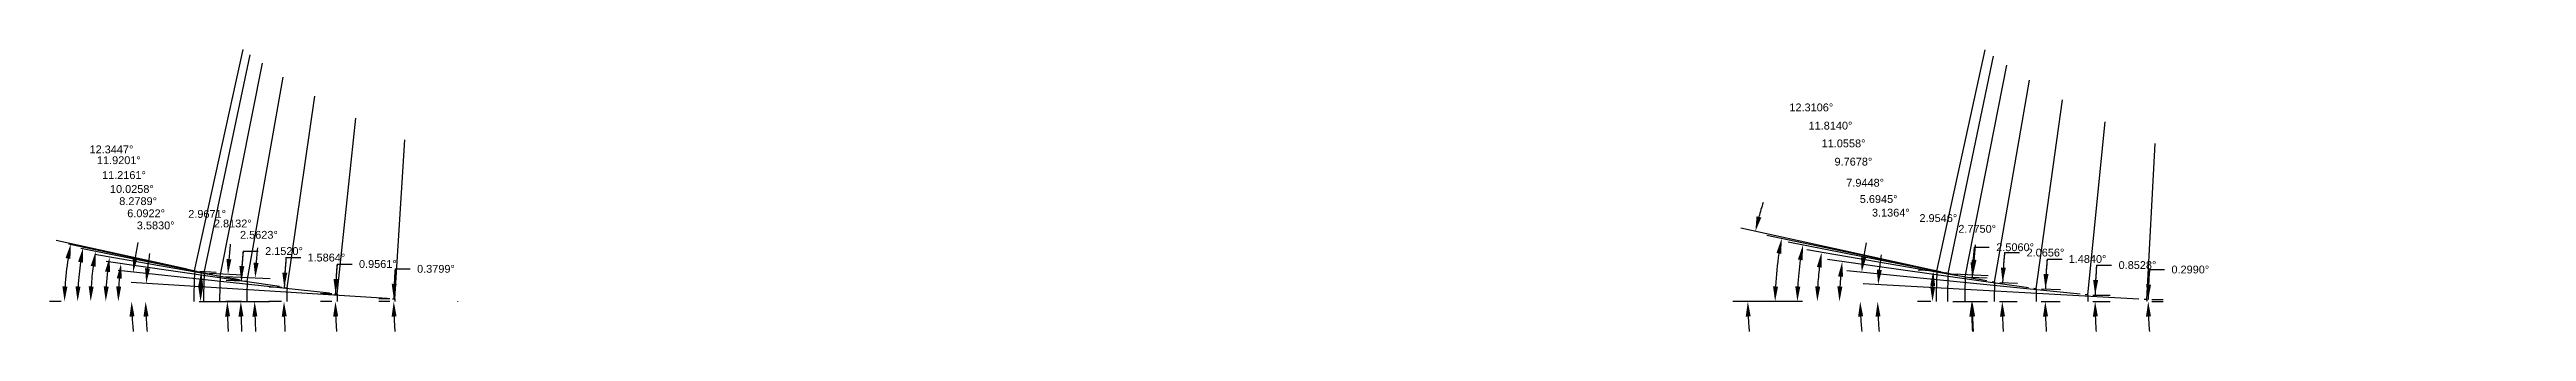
# Model space of a CAD drawing. Header units: inches. Extents: x 57 to 298, y -41 to 19.
# Drawn here: x 115.69 to 145.4, y -5.7 to -2.32 of the extents above; entities that cross this region are included whole.
import ezdxf

# ---------------------------------------------------------------- set-up
doc = ezdxf.new("R2010")
doc.units = ezdxf.units.IN
doc.header["$MEASUREMENT"] = 0
doc.header["$PDMODE"] = 35
doc.layers.get('Defpoints').update_dxf_attribs({"color": 10})
doc.layers.add('Blade_2', color=7, linetype='Continuous', true_color=0xcccc00)
doc.layers.add('Blade_3', color=7, linetype='Continuous', true_color=0x00cc00)
doc.styles.get("Standard").update_dxf_attribs({"font": 'arial.ttf'})
doc.dimstyles.get("Standard").update_dxf_attribs({"dimtxt": 0.09375, "dimasz": 0.18, "dimexe": 0.18, "dimexo": 0.0625, "dimgap": 0.09, "dimtad": 0, "dimtih": 1, "dimtoh": 1, "dimdec": 4, "dimzin": 0, "dimdsep": 46, "dimtxsty": 'Standard', "dimcen": 0.09, "dimadec": 4, "dimazin": 0, "dimtfac": 1, "dimtdec": 4, "dimtofl": 0, "dimtmove": 0, "dimatfit": 3, "dimfxl": 1, "dimtolj": 1, "dimtzin": 0, "dimarcsym": 0})

msp = doc.modelspace()

# ---------------------------------------------------------------- blocks, each defined once
blk = doc.blocks.new('*D195')
at = {"layer": 'Blade_2', "color": 0, "lineweight": -2, "transparency": 16777216}
for p, q in [((119.836, -4.953), (120.016, -4.953)), ((119.77, -5.313), (119.639, -5.312)), ((119.77, -5.344), (119.639, -5.344))]:
    blk.add_line(p, q, dxfattribs=at)
for start, end in [(175.2234, 179.6201), (175.2242, 177.4222), (182.1979, 184.3958)]:
    blk.add_arc((124.512, -5.344), 4.693, start, end, dxfattribs=at)
at = {"layer": 'Blade_2', "color": 0, "transparency": 16777216}
for points in [[(119.793, -5.525), (119.853, -5.524), (119.819, -5.344)], [(119.854, -5.134), (119.794, -5.132), (119.819, -5.313)]]:
    blk.add_solid(points, dxfattribs=at)
at = {"layer": 'Defpoints', "color": 0, "transparency": 16777216}
for p in [(119.819, -5.334), (119.832, -5.313), (119.832, -5.344), (124.512, -5.344)]:
    blk.add_point(p, dxfattribs=at)
at = {"layer": 'Blade_2', "color": 0, "transparency": 16777216, "insert": (120.325, -4.953), "char_height": 0.09375, "attachment_point": 5}
blk.add_mtext('\\A1;0.3799°', dxfattribs=at)
blk = doc.blocks.new('*D196')
at = {"layer": 'Blade_2', "color": 0, "lineweight": -2, "transparency": 16777216}
for p, q in [((119.138, -4.895), (119.318, -4.895)), ((119.076, -5.344), (118.939, -5.344)), ((119.077, -5.253), (118.94, -5.251))]:
    blk.add_line(p, q, dxfattribs=at)
for start, end in [(175.2181, 179.0439), (175.2186, 177.1313), (181.9126, 183.8253)]:
    blk.add_arc((124.512, -5.344), 5.392, start, end, dxfattribs=at)
at = {"layer": 'Blade_2', "color": 0, "transparency": 16777216}
for points in [[(119.092, -5.525), (119.152, -5.524), (119.119, -5.344)], [(119.156, -5.075), (119.096, -5.073), (119.12, -5.254)]]:
    blk.add_solid(points, dxfattribs=at)
at = {"layer": 'Defpoints', "color": 0, "transparency": 16777216}
for p in [(119.12, -5.314), (119.139, -5.344), (119.14, -5.254), (124.512, -5.344)]:
    blk.add_point(p, dxfattribs=at)
at = {"layer": 'Blade_2', "color": 0, "transparency": 16777216, "insert": (119.628, -4.895), "char_height": 0.09375, "attachment_point": 5}
blk.add_mtext('\\A1;0.9561°', dxfattribs=at)
blk = doc.blocks.new('*D197')
at = {"layer": 'Blade_2', "color": 0, "lineweight": -2, "transparency": 16777216}
for p, q in [((118.525, -4.818), (118.705, -4.818)), ((118.474, -5.344), (118.322, -5.344)), ((118.476, -5.177), (118.325, -5.173))]:
    blk.add_line(p, q, dxfattribs=at)
for start, end in [(174.9807, 178.4136), (174.9811, 176.6973), (181.7162, 183.4325)]:
    blk.add_arc((124.512, -5.344), 6.009, start, end, dxfattribs=at)
at = {"layer": 'Blade_2', "color": 0, "transparency": 16777216}
for points in [[(118.542, -4.999), (118.482, -4.997), (118.505, -5.178)], [(118.475, -5.525), (118.535, -5.524), (118.502, -5.344)]]:
    blk.add_solid(points, dxfattribs=at)
at = {"layer": 'Defpoints', "color": 0, "transparency": 16777216}
for p in [(118.503, -5.289), (118.536, -5.344), (118.538, -5.179), (124.512, -5.344)]:
    blk.add_point(p, dxfattribs=at)
at = {"layer": 'Blade_2', "color": 0, "transparency": 16777216, "insert": (119.01, -4.818), "char_height": 0.09375, "attachment_point": 5}
blk.add_mtext('\\A1;1.5864°', dxfattribs=at)
blk = doc.blocks.new('*D198')
at = {"layer": 'Blade_2', "color": 0, "lineweight": -2, "transparency": 16777216}
for p, q in [((118.012, -4.74), (118.192, -4.74)), ((117.994, -5.344), (117.804, -5.344)), ((117.998, -5.099), (117.808, -5.092))]:
    blk.add_line(p, q, dxfattribs=at)
for start, end in [(174.6881, 177.848), (174.6884, 176.2682), (181.5798, 183.1596)]:
    blk.add_arc((124.512, -5.344), 6.528, start, end, dxfattribs=at)
at = {"layer": 'Blade_2', "color": 0, "transparency": 16777216}
for points in [[(118.027, -4.921), (117.967, -4.918), (117.988, -5.099)], [(117.956, -5.525), (118.016, -5.524), (117.984, -5.344)]]:
    blk.add_solid(points, dxfattribs=at)
at = {"layer": 'Defpoints', "color": 0, "transparency": 16777216}
for p in [(117.984, -5.262), (118.056, -5.344), (118.061, -5.102), (124.512, -5.344)]:
    blk.add_point(p, dxfattribs=at)
at = {"layer": 'Blade_2', "color": 0, "transparency": 16777216, "insert": (118.502, -4.74), "char_height": 0.09375, "attachment_point": 5}
blk.add_mtext('\\A1;2.1520°', dxfattribs=at)
blk = doc.blocks.new('*D199')
at = {"layer": 'Blade_2', "color": 0, "lineweight": -2, "transparency": 16777216}
for p, q in [((117.799, -5.044), (118.337, -5.068)), ((117.792, -5.344), (118.33, -5.344))]:
    blk.add_line(p, q, dxfattribs=at)
for start, end in [(174.1951, 175.8164), (181.6213, 183.2425)]:
    blk.add_arc((124.512, -5.344), 6.361, start, end, dxfattribs=at)
at = {"layer": 'Blade_2', "color": 0, "transparency": 16777216}
for points in [[(118.197, -4.882), (118.137, -4.878), (118.157, -5.06)], [(118.123, -5.525), (118.183, -5.524), (118.15, -5.344)]]:
    blk.add_solid(points, dxfattribs=at)
at = {"layer": 'Defpoints', "color": 0, "transparency": 16777216}
for p in [(117.736, -5.041), (117.73, -5.344), (118.151, -5.249), (124.512, -5.344)]:
    blk.add_point(p, dxfattribs=at)
at = {"layer": 'Blade_2', "color": 0, "transparency": 16777216, "insert": (118.201, -4.545), "char_height": 0.09375, "attachment_point": 5}
blk.add_mtext('\\A1;2.5623°', dxfattribs=at)
blk = doc.blocks.new('*D200')
at = {"layer": 'Blade_2', "color": 0, "lineweight": -2, "transparency": 16777216}
for p, q in [((117.608, -5.005), (118.01, -5.025)), ((117.599, -5.344), (118.002, -5.344))]:
    blk.add_line(p, q, dxfattribs=at)
for start, end in [(174.1034, 175.6451), (181.5417, 183.0835)]:
    blk.add_arc((124.512, -5.344), 6.69, start, end, dxfattribs=at)
at = {"layer": 'Blade_2', "color": 0, "transparency": 16777216}
for points in [[(117.871, -4.838), (117.812, -4.834), (117.83, -5.016)], [(117.795, -5.525), (117.855, -5.524), (117.822, -5.344)]]:
    blk.add_solid(points, dxfattribs=at)
at = {"layer": 'Defpoints', "color": 0, "transparency": 16777216}
for p in [(117.545, -5.002), (117.537, -5.344), (117.823, -5.235), (124.512, -5.344)]:
    blk.add_point(p, dxfattribs=at)
at = {"layer": 'Blade_2', "color": 0, "transparency": 16777216, "insert": (117.888, -4.409), "char_height": 0.09375, "attachment_point": 5}
blk.add_mtext('\\A1;2.8132°', dxfattribs=at)
blk = doc.blocks.new('*D201')
at = {"layer": 'Blade_2', "color": 0, "lineweight": -2, "transparency": 16777216}
for p, q in [((117.493, -4.98), (117.69, -4.991)), ((117.483, -5.344), (117.681, -5.344))]:
    blk.add_line(p, q, dxfattribs=at)
blk.add_arc((124.512, -5.344), 7.011, 178.504, 178.529, dxfattribs=at)
at = {"layer": 'Blade_2', "color": 0, "transparency": 16777216}
for points in [[(117.473, -5.16), (117.533, -5.162), (117.51, -4.981)], [(117.533, -5.165), (117.473, -5.164), (117.501, -5.344)]]:
    blk.add_solid(points, dxfattribs=at)
at = {"layer": 'Defpoints', "color": 0, "transparency": 16777216}
for p in [(117.43, -4.977), (117.421, -5.344), (117.502, -5.223), (124.512, -5.344)]:
    blk.add_point(p, dxfattribs=at)
at = {"layer": 'Blade_2', "color": 0, "transparency": 16777216, "insert": (117.58, -4.294), "char_height": 0.09375, "attachment_point": 5}
blk.add_mtext('\\A1;2.9671°', dxfattribs=at)
blk = doc.blocks.new('*D202')
at = {"layer": 'Blade_2', "color": 0, "lineweight": -2, "transparency": 16777216}
blk.add_line((119.74, -5.307), (116.669, -5.115), dxfattribs=at)
for start, end in [(170.4989, 173.458), (182.9591, 185.9181)]:
    blk.add_arc((120.328, -5.344), 3.486, start, end, dxfattribs=at)
at = {"layer": 'Blade_2', "color": 0, "transparency": 16777216}
for points in [[(116.895, -4.95), (116.835, -4.944), (116.849, -5.126)], [(116.817, -5.525), (116.877, -5.523), (116.842, -5.344)]]:
    blk.add_solid(points, dxfattribs=at)
at = {"layer": 'Defpoints', "color": 0, "transparency": 16777216}
for p in [(115.891, -5.344), (116.843, -5.271), (119.802, -5.311), (119.832, -5.313), (120.824, -5.344)]:
    blk.add_point(p, dxfattribs=at)
at = {"layer": 'Blade_2', "color": 0, "transparency": 16777216, "insert": (116.963, -4.432), "char_height": 0.09375, "attachment_point": 5}
blk.add_mtext('\\A1;3.5830°', dxfattribs=at)
blk = doc.blocks.new('*D203')
at = {"layer": 'Blade_2', "color": 0, "lineweight": -2, "transparency": 16777216}
blk.add_line((119.048, -5.245), (116.514, -4.974), dxfattribs=at)
for start, end in [(167.6672, 170.7875), (183.1203, 186.2406)]:
    blk.add_arc((119.98, -5.344), 3.306, start, end, dxfattribs=at)
at = {"layer": 'Blade_2', "color": 0, "transparency": 16777216}
for points in [[(116.746, -4.819), (116.687, -4.811), (116.693, -4.993)], [(116.649, -5.525), (116.709, -5.523), (116.674, -5.344)]]:
    blk.add_solid(points, dxfattribs=at)
at = {"layer": 'Defpoints', "color": 0, "transparency": 16777216}
for p in [(115.891, -5.344), (116.676, -5.227), (119.11, -5.251), (119.14, -5.254), (120.824, -5.344)]:
    blk.add_point(p, dxfattribs=at)
at = {"layer": 'Blade_2', "color": 0, "transparency": 16777216, "insert": (116.848, -4.287), "char_height": 0.09375, "attachment_point": 5}
blk.add_mtext('\\A1;6.0922°', dxfattribs=at)
blk = doc.blocks.new('*D204')
at = {"layer": 'Blade_2', "color": 0, "lineweight": -2, "transparency": 16777216}
blk.add_line((118.447, -5.165), (116.369, -4.863), dxfattribs=at)
blk.add_arc((119.675, -5.344), 3.161, 174.9838, 176.7373, dxfattribs=at)
at = {"layer": 'Blade_2', "color": 0, "transparency": 16777216}
for points in [[(116.496, -5.064), (116.556, -5.071), (116.547, -4.889)], [(116.549, -5.165), (116.489, -5.163), (116.514, -5.344)]]:
    blk.add_solid(points, dxfattribs=at)
at = {"layer": 'Defpoints', "color": 0, "transparency": 16777216}
for p in [(115.891, -5.344), (116.518, -5.192), (118.509, -5.174), (118.538, -5.179), (120.824, -5.344)]:
    blk.add_point(p, dxfattribs=at)
at = {"layer": 'Blade_2', "color": 0, "transparency": 16777216, "insert": (116.752, -4.141), "char_height": 0.09375, "attachment_point": 5}
blk.add_mtext('\\A1;8.2789°', dxfattribs=at)
blk = doc.blocks.new('*D205')
at = {"layer": 'Blade_2', "color": 0, "lineweight": -2, "transparency": 16777216}
blk.add_line((117.97, -5.086), (116.234, -4.779), dxfattribs=at)
blk.add_arc((119.432, -5.344), 3.068, 173.3363, 176.6379, dxfattribs=at)
at = {"layer": 'Blade_2', "color": 0, "transparency": 16777216}
for points in [[(116.355, -4.984), (116.414, -4.992), (116.411, -4.81)], [(116.399, -5.165), (116.339, -5.163), (116.364, -5.344)]]:
    blk.add_solid(points, dxfattribs=at)
at = {"layer": 'Defpoints', "color": 0, "transparency": 16777216}
for p in [(115.891, -5.344), (116.369, -5.165), (118.031, -5.096), (118.061, -5.102), (120.824, -5.344)]:
    blk.add_point(p, dxfattribs=at)
at = {"layer": 'Blade_2', "color": 0, "transparency": 16777216, "insert": (116.677, -3.995), "char_height": 0.09375, "attachment_point": 5}
blk.add_mtext('\\A1;10.0258°', dxfattribs=at)
blk = doc.blocks.new('*D206')
at = {"layer": 'Blade_2', "color": 0, "lineweight": -2, "transparency": 16777216}
blk.add_line((117.455, -4.983), (115.917, -4.658), dxfattribs=at)
blk.add_arc((119.167, -5.344), 3.141, 171.3633, 176.7166, dxfattribs=at)
at = {"layer": 'Blade_2', "color": 0, "transparency": 16777216}
for points in [[(116.032, -4.867), (116.091, -4.878), (116.093, -4.695)], [(116.061, -5.165), (116.001, -5.163), (116.026, -5.344)]]:
    blk.add_solid(points, dxfattribs=at)
at = {"layer": 'Defpoints', "color": 0, "transparency": 16777216}
for p in [(117.516, -4.996), (117.545, -5.002), (115.891, -5.344), (116.033, -5.126), (120.824, -5.344)]:
    blk.add_point(p, dxfattribs=at)
at = {"layer": 'Blade_2', "color": 0, "transparency": 16777216, "insert": (116.521, -3.65), "char_height": 0.09375, "attachment_point": 5}
blk.add_mtext('\\A1;11.9201°', dxfattribs=at)
blk = doc.blocks.new('*D207')
at = {"layer": 'Blade_2', "color": 0, "lineweight": -2, "transparency": 16777216}
for p, q in [((117.34, -4.957), (115.768, -4.613)), ((115.829, -5.344), (115.689, -5.344))]:
    blk.add_line(p, q, dxfattribs=at)
blk.add_arc((119.108, -5.344), 3.238, 170.8407, 176.8147, dxfattribs=at)
at = {"layer": 'Blade_2', "color": 0, "transparency": 16777216}
for points in [[(115.881, -4.823), (115.94, -4.834), (115.944, -4.652)], [(115.904, -5.165), (115.844, -5.163), (115.869, -5.344)]]:
    blk.add_solid(points, dxfattribs=at)
at = {"layer": 'Defpoints', "color": 0, "transparency": 16777216}
for p in [(117.401, -4.971), (117.43, -4.977), (115.878, -5.112), (115.891, -5.344), (120.824, -5.344)]:
    blk.add_point(p, dxfattribs=at)
at = {"layer": 'Blade_2', "color": 0, "transparency": 16777216, "insert": (116.432, -3.52), "char_height": 0.09375, "attachment_point": 5}
blk.add_mtext('\\A1;12.3447°', dxfattribs=at)
blk = doc.blocks.new('*D208')
at = {"layer": 'Blade_2', "color": 0, "lineweight": -2, "transparency": 16777216}
blk.add_line((117.646, -5.023), (116.066, -4.71), dxfattribs=at)
blk.add_arc((119.266, -5.344), 3.082, 172.1305, 176.6535, dxfattribs=at)
at = {"layer": 'Blade_2', "color": 0, "transparency": 16777216}
for points in [[(116.183, -4.917), (116.242, -4.927), (116.242, -4.745)], [(116.219, -5.165), (116.159, -5.163), (116.183, -5.344)]]:
    blk.add_solid(points, dxfattribs=at)
at = {"layer": 'Defpoints', "color": 0, "transparency": 16777216}
for p in [(117.707, -5.035), (117.736, -5.041), (115.891, -5.344), (116.19, -5.143), (120.824, -5.344)]:
    blk.add_point(p, dxfattribs=at)
at = {"layer": 'Blade_2', "color": 0, "transparency": 16777216, "insert": (116.582, -3.828), "char_height": 0.09375, "attachment_point": 5}
blk.add_mtext('\\A1;11.2161°', dxfattribs=at)
blk = doc.blocks.new('*D235')
at = {"layer": 'Blade_3', "color": 0, "lineweight": -2, "transparency": 16777216}
for p, q in [((140.882, -4.961), (141.062, -4.961)), ((140.91, -5.321), (141.046, -5.321)), ((140.91, -5.344), (141.046, -5.344))]:
    blk.add_line(p, q, dxfattribs=at)
for start, end in [(175.1543, 179.701), (175.1552, 177.4281), (182.2729, 184.5458)]:
    blk.add_arc((145.403, -5.344), 4.538, start, end, dxfattribs=at)
at = {"layer": 'Blade_3', "color": 0, "transparency": 16777216}
for points in [[(140.839, -5.525), (140.899, -5.523), (140.866, -5.344)], [(140.9, -5.141), (140.84, -5.14), (140.866, -5.32)]]:
    blk.add_solid(points, dxfattribs=at)
at = {"layer": 'Defpoints', "color": 0, "transparency": 16777216}
for p in [(140.847, -5.32), (140.847, -5.344), (140.866, -5.336), (145.403, -5.344)]:
    blk.add_point(p, dxfattribs=at)
at = {"layer": 'Blade_3', "color": 0, "transparency": 16777216, "insert": (141.371, -4.961), "char_height": 0.09375, "attachment_point": 5}
blk.add_mtext('\\A1;0.2990°', dxfattribs=at)
blk = doc.blocks.new('*D236')
at = {"layer": 'Blade_3', "color": 0, "lineweight": -2, "transparency": 16777216}
for p, q in [((140.247, -4.908), (140.427, -4.908)), ((140.203, -5.267), (140.409, -5.27)), ((140.203, -5.344), (140.409, -5.344))]:
    blk.add_line(p, q, dxfattribs=at)
for start, end in [(175.1603, 179.1472), (175.1609, 177.154), (181.9931, 183.9863)]:
    blk.add_arc((145.403, -5.344), 5.175, start, end, dxfattribs=at)
at = {"layer": 'Blade_3', "color": 0, "transparency": 16777216}
for points in [[(140.202, -5.525), (140.262, -5.524), (140.229, -5.344)], [(140.265, -5.088), (140.205, -5.086), (140.229, -5.267)]]:
    blk.add_solid(points, dxfattribs=at)
at = {"layer": 'Defpoints', "color": 0, "transparency": 16777216}
for p in [(140.14, -5.344), (140.141, -5.266), (140.229, -5.318), (145.403, -5.344)]:
    blk.add_point(p, dxfattribs=at)
at = {"layer": 'Blade_3', "color": 0, "transparency": 16777216, "insert": (140.737, -4.908), "char_height": 0.09375, "attachment_point": 5}
blk.add_mtext('\\A1;0.8528°', dxfattribs=at)
blk = doc.blocks.new('*D237')
at = {"layer": 'Blade_3', "color": 0, "lineweight": -2, "transparency": 16777216}
for p, q in [((139.653, -4.835), (139.833, -4.835)), ((139.582, -5.344), (139.811, -5.344)), ((139.584, -5.193), (139.813, -5.199))]:
    blk.add_line(p, q, dxfattribs=at)
for start, end in [(174.9422, 178.516), (174.9426, 176.7293), (181.7867, 183.5734)]:
    blk.add_arc((145.403, -5.344), 5.772, start, end, dxfattribs=at)
at = {"layer": 'Blade_3', "color": 0, "transparency": 16777216}
for points in [[(139.67, -5.016), (139.61, -5.014), (139.633, -5.195)], [(139.604, -5.525), (139.664, -5.524), (139.631, -5.344)]]:
    blk.add_solid(points, dxfattribs=at)
at = {"layer": 'Defpoints', "color": 0, "transparency": 16777216}
for p in [(139.52, -5.344), (139.522, -5.192), (139.631, -5.294), (145.403, -5.344)]:
    blk.add_point(p, dxfattribs=at)
at = {"layer": 'Blade_3', "color": 0, "transparency": 16777216, "insert": (140.138, -4.835), "char_height": 0.09375, "attachment_point": 5}
blk.add_mtext('\\A1;1.4840°', dxfattribs=at)
blk = doc.blocks.new('*D238')
at = {"layer": 'Blade_3', "color": 0, "lineweight": -2, "transparency": 16777216}
for p, q in [((139.143, -4.758), (139.323, -4.758)), ((139.081, -5.344), (139.295, -5.344)), ((139.085, -5.116), (139.299, -5.124))]:
    blk.add_line(p, q, dxfattribs=at)
for start, end in [(174.6538, 177.9344), (174.6541, 176.2943), (181.6402, 183.2803)]:
    blk.add_arc((145.403, -5.344), 6.288, start, end, dxfattribs=at)
at = {"layer": 'Blade_3', "color": 0, "transparency": 16777216}
for points in [[(139.158, -4.939), (139.098, -4.936), (139.119, -5.117)], [(139.088, -5.525), (139.148, -5.524), (139.115, -5.344)]]:
    blk.add_solid(points, dxfattribs=at)
at = {"layer": 'Defpoints', "color": 0, "transparency": 16777216}
for p in [(139.018, -5.344), (139.023, -5.114), (139.116, -5.269), (145.403, -5.344)]:
    blk.add_point(p, dxfattribs=at)
at = {"layer": 'Blade_3', "color": 0, "transparency": 16777216, "insert": (139.633, -4.758), "char_height": 0.09375, "attachment_point": 5}
blk.add_mtext('\\A1;2.0656°', dxfattribs=at)
blk = doc.blocks.new('*D239')
at = {"layer": 'Blade_3', "color": 0, "lineweight": -2, "transparency": 16777216}
for p, q in [((138.779, -4.694), (138.959, -4.694)), ((138.728, -5.344), (138.927, -5.344)), ((138.734, -5.052), (138.934, -5.061))]:
    blk.add_line(p, q, dxfattribs=at)
for start, end in [(174.3946, 177.494), (174.3949, 175.9444), (181.5495, 183.0991)]:
    blk.add_arc((145.403, -5.344), 6.656, start, end, dxfattribs=at)
at = {"layer": 'Blade_3', "color": 0, "transparency": 16777216}
for points in [[(138.794, -4.875), (138.734, -4.872), (138.754, -5.053)], [(138.72, -5.525), (138.78, -5.524), (138.747, -5.344)]]:
    blk.add_solid(points, dxfattribs=at)
at = {"layer": 'Defpoints', "color": 0, "transparency": 16777216}
for p in [(138.672, -5.049), (138.665, -5.344), (138.748, -5.247), (145.403, -5.344)]:
    blk.add_point(p, dxfattribs=at)
at = {"layer": 'Blade_3', "color": 0, "transparency": 16777216, "insert": (139.269, -4.694), "char_height": 0.09375, "attachment_point": 5}
blk.add_mtext('\\A1;2.5060°', dxfattribs=at)
blk = doc.blocks.new('*D240')
at = {"layer": 'Blade_3', "color": 0, "lineweight": -2, "transparency": 16777216}
for p, q in [((138.528, -5.011), (138.944, -5.031)), ((138.52, -5.344), (138.937, -5.344))]:
    blk.add_line(p, q, dxfattribs=at)
for start, end in [(174.1216, 175.6733), (181.5517, 183.1034)]:
    blk.add_arc((145.403, -5.344), 6.647, start, end, dxfattribs=at)
at = {"layer": 'Blade_3', "color": 0, "transparency": 16777216}
for points in [[(138.806, -4.845), (138.746, -4.841), (138.765, -5.022)], [(138.729, -5.525), (138.789, -5.524), (138.757, -5.344)]]:
    blk.add_solid(points, dxfattribs=at)
at = {"layer": 'Defpoints', "color": 0, "transparency": 16777216}
for p in [(138.466, -5.008), (138.458, -5.344), (138.758, -5.237), (145.403, -5.344)]:
    blk.add_point(p, dxfattribs=at)
at = {"layer": 'Blade_3', "color": 0, "transparency": 16777216, "insert": (138.814, -4.473), "char_height": 0.09375, "attachment_point": 5}
blk.add_mtext('\\A1;2.7750°', dxfattribs=at)
blk = doc.blocks.new('*D241')
at = {"layer": 'Blade_3', "color": 0, "lineweight": -2, "transparency": 16777216}
for p, q in [((138.269, -4.976), (138.107, -4.968)), ((138.259, -5.344), (138.098, -5.344))]:
    blk.add_line(p, q, dxfattribs=at)
blk.add_arc((145.403, -5.344), 7.126, 178.4927, 178.5527, dxfattribs=at)
at = {"layer": 'Blade_3', "color": 0, "transparency": 16777216}
for points in [[(138.25, -5.156), (138.31, -5.158), (138.287, -4.977)], [(138.31, -5.165), (138.25, -5.164), (138.278, -5.344)]]:
    blk.add_solid(points, dxfattribs=at)
at = {"layer": 'Defpoints', "color": 0, "transparency": 16777216}
for p in [(138.331, -4.979), (138.279, -5.222), (138.322, -5.344), (145.403, -5.344)]:
    blk.add_point(p, dxfattribs=at)
at = {"layer": 'Blade_3', "color": 0, "transparency": 16777216, "insert": (138.348, -4.344), "char_height": 0.09375, "attachment_point": 5}
blk.add_mtext('\\A1;2.9546°', dxfattribs=at)
blk = doc.blocks.new('*D242')
at = {"layer": 'Blade_3', "color": 0, "lineweight": -2, "transparency": 16777216}
blk.add_line((140.755, -5.315), (137.446, -5.134), dxfattribs=at)
for start, end in [(171.2291, 174.0463), (182.8172, 185.6344)]:
    blk.add_arc((141.281, -5.344), 3.661, start, end, dxfattribs=at)
at = {"layer": 'Blade_3', "color": 0, "transparency": 16777216}
for points in [[(137.67, -4.967), (137.61, -4.962), (137.626, -5.144)], [(137.595, -5.525), (137.654, -5.523), (137.62, -5.344)]]:
    blk.add_solid(points, dxfattribs=at)
at = {"layer": 'Defpoints', "color": 0, "transparency": 16777216}
for p in [(136.783, -5.344), (137.621, -5.277), (140.817, -5.319), (140.847, -5.32), (141.716, -5.344)]:
    blk.add_point(p, dxfattribs=at)
at = {"layer": 'Blade_3', "color": 0, "transparency": 16777216, "insert": (137.778, -4.279), "char_height": 0.09375, "attachment_point": 5}
blk.add_mtext('\\A1;3.1364°', dxfattribs=at)
blk = doc.blocks.new('*D243')
at = {"layer": 'Blade_3', "color": 0, "lineweight": -2, "transparency": 16777216}
blk.add_line((140.049, -5.257), (137.249, -4.977), dxfattribs=at)
for start, end in [(168.4373, 171.3714), (182.9341, 185.8682)]:
    blk.add_arc((140.926, -5.344), 3.515, start, end, dxfattribs=at)
at = {"layer": 'Blade_3', "color": 0, "transparency": 16777216}
for points in [[(137.481, -4.82), (137.421, -4.813), (137.428, -4.995)], [(137.386, -5.525), (137.446, -5.523), (137.411, -5.344)]]:
    blk.add_solid(points, dxfattribs=at)
at = {"layer": 'Defpoints', "color": 0, "transparency": 16777216}
for p in [(136.783, -5.344), (137.413, -5.228), (140.111, -5.263), (140.141, -5.266), (141.716, -5.344)]:
    blk.add_point(p, dxfattribs=at)
at = {"layer": 'Blade_3', "color": 0, "transparency": 16777216, "insert": (137.632, -4.116), "char_height": 0.09375, "attachment_point": 5}
blk.add_mtext('\\A1;5.6945°', dxfattribs=at)
blk = doc.blocks.new('*D244')
at = {"layer": 'Blade_3', "color": 0, "lineweight": -2, "transparency": 16777216}
blk.add_line((139.43, -5.179), (137.017, -4.842), dxfattribs=at)
blk.add_arc((140.613, -5.344), 3.451, 175.0436, 177.0116, dxfattribs=at)
at = {"layer": 'Blade_3', "color": 0, "transparency": 16777216}
for points in [[(137.145, -5.043), (137.205, -5.049), (137.195, -4.867)], [(137.197, -5.165), (137.137, -5.163), (137.162, -5.344)]]:
    blk.add_solid(points, dxfattribs=at)
at = {"layer": 'Defpoints', "color": 0, "transparency": 16777216}
for p in [(136.783, -5.344), (137.166, -5.185), (139.492, -5.188), (139.522, -5.192), (141.716, -5.344)]:
    blk.add_point(p, dxfattribs=at)
at = {"layer": 'Blade_3', "color": 0, "transparency": 16777216, "insert": (137.47, -3.92), "char_height": 0.09375, "attachment_point": 5}
blk.add_mtext('\\A1;7.9448°', dxfattribs=at)
blk = doc.blocks.new('*D245')
at = {"layer": 'Blade_3', "color": 0, "lineweight": -2, "transparency": 16777216}
blk.add_line((138.931, -5.098), (136.769, -4.726), dxfattribs=at)
blk.add_arc((140.359, -5.344), 3.463, 173.2104, 177.0218, dxfattribs=at)
at = {"layer": 'Blade_3', "color": 0, "transparency": 16777216}
for points in [[(136.891, -4.93), (136.95, -4.939), (136.946, -4.757)], [(136.931, -5.165), (136.871, -5.163), (136.896, -5.344)]]:
    blk.add_solid(points, dxfattribs=at)
at = {"layer": 'Defpoints', "color": 0, "transparency": 16777216}
for p in [(136.783, -5.344), (136.902, -5.147), (138.993, -5.109), (139.023, -5.114), (141.716, -5.344)]:
    blk.add_point(p, dxfattribs=at)
at = {"layer": 'Blade_3', "color": 0, "transparency": 16777216, "insert": (137.329, -3.667), "char_height": 0.09375, "attachment_point": 5}
blk.add_mtext('\\A1;9.7678°', dxfattribs=at)
blk = doc.blocks.new('*D246')
at = {"layer": 'Blade_3', "color": 0, "lineweight": -2, "transparency": 16777216}
for p, q in [((138.581, -5.032), (136.546, -4.634)), ((136.72, -5.344), (136.477, -5.344))]:
    blk.add_line(p, q, dxfattribs=at)
blk.add_arc((140.179, -5.344), 3.522, 171.8727, 177.0715, dxfattribs=at)
at = {"layer": 'Blade_3', "color": 0, "transparency": 16777216}
for points in [[(136.663, -4.841), (136.722, -4.851), (136.723, -4.669)], [(136.692, -5.165), (136.632, -5.163), (136.657, -5.344)]]:
    blk.add_solid(points, dxfattribs=at)
at = {"layer": 'Defpoints', "color": 0, "transparency": 16777216}
for p in [(138.642, -5.044), (138.672, -5.049), (136.665, -5.118), (136.783, -5.344), (141.716, -5.344)]:
    blk.add_point(p, dxfattribs=at)
at = {"layer": 'Blade_3', "color": 0, "transparency": 16777216, "insert": (137.211, -3.448), "char_height": 0.09375, "attachment_point": 5}
blk.add_mtext('\\A1;11.0558°', dxfattribs=at)
blk = doc.blocks.new('*D247')
at = {"layer": 'Blade_3', "color": 0, "lineweight": -2, "transparency": 16777216}
for p, q in [((138.375, -4.989), (136.292, -4.553)), ((136.72, -5.344), (136.21, -5.344))]:
    blk.add_line(p, q, dxfattribs=at)
blk.add_arc((140.073, -5.344), 3.683, 170.9864, 177.1996, dxfattribs=at)
at = {"layer": 'Blade_3', "color": 0, "transparency": 16777216}
for points in [[(136.406, -4.762), (136.465, -4.773), (136.468, -4.59)], [(136.425, -5.165), (136.365, -5.163), (136.39, -5.344)]]:
    blk.add_solid(points, dxfattribs=at)
at = {"layer": 'Defpoints', "color": 0, "transparency": 16777216}
for p in [(138.436, -5.002), (138.466, -5.008), (136.399, -5.091), (136.783, -5.344), (141.716, -5.344)]:
    blk.add_point(p, dxfattribs=at)
at = {"layer": 'Blade_3', "color": 0, "transparency": 16777216, "insert": (137.054, -3.235), "char_height": 0.09375, "attachment_point": 5}
blk.add_mtext('\\A1;11.8140°', dxfattribs=at)
blk = doc.blocks.new('*D248')
at = {"layer": 'Blade_3', "color": 0, "lineweight": -2, "transparency": 16777216}
for p, q in [((138.241, -4.959), (135.977, -4.465)), ((136.72, -5.344), (135.883, -5.344))]:
    blk.add_line(p, q, dxfattribs=at)
for start, end in [(162.4553, 165.0724), (182.617, 185.2341)]:
    blk.add_arc((140.004, -5.344), 3.941, start, end, dxfattribs=at)
at = {"layer": 'Blade_3', "color": 0, "transparency": 16777216}
for points in [[(136.225, -4.336), (136.167, -4.322), (136.153, -4.504)], [(136.037, -5.525), (136.097, -5.523), (136.063, -5.344)]]:
    blk.add_solid(points, dxfattribs=at)
at = {"layer": 'Defpoints', "color": 0, "transparency": 16777216}
for p in [(138.302, -4.973), (138.331, -4.979), (136.073, -5.062), (136.783, -5.344), (141.716, -5.344)]:
    blk.add_point(p, dxfattribs=at)
at = {"layer": 'Blade_3', "color": 0, "transparency": 16777216, "insert": (136.824, -3.016), "char_height": 0.09375, "attachment_point": 5}
blk.add_mtext('\\A1;12.3106°', dxfattribs=at)

# ---------------------------------------------------------------- dimensions: what is measured, and where the dimension line sits
at = {"layer": 'Blade_2'}
for base, line1, line2, picture, middle in [((115.87772393, -5.11176259), ((120.8243317, -5.34412021), (115.89146498, -5.34412021)), ((117.40107653, -4.97066365), (117.43038291, -4.97707741)), '*D207', (116.4321362, -3.51987151)), ((116.03305648, -5.12643777), ((120.8243317, -5.34412021), (115.89146498, -5.34412021)), ((117.51603344, -4.99560364), (117.54538654, -5.00180007)), '*D206', (116.52140265, -3.65007398)), ((116.1898893, -5.143142), ((120.8243317, -5.3441202), (115.891465, -5.3441202)), ((117.7070653, -5.0350823), (117.7364923, -5.0409176)), '*D208', (116.5817177, -3.8284994)), ((116.36914276, -5.16527703), ((120.8243317, -5.34412021), (115.89146498, -5.34412021)), ((118.03109472, -5.0964793), (118.0606366, -5.10170203)), '*D205', (116.67657965, -3.99480661)), ((116.51771388, -5.19191267), ((120.8243317, -5.34412021), (115.89146498, -5.34412021)), ((118.50876646, -5.174364), (118.53845383, -5.17868377)), '*D204', (116.75207064, -4.14066803)), ((116.6760198, -5.22698396), ((120.8243317, -5.34412021), (115.89146498, -5.34412021)), ((119.10970324, -5.25128021), (119.13953381, -5.25446408)), '*D203', (116.84769211, -4.28652961)), ((116.84285279, -5.27146647), ((120.8243317, -5.34412021), (115.89146498, -5.34412021)), ((119.8023017, -5.31121539), (119.83224306, -5.3130902)), '*D202', (116.96344474, -4.43239119))]:
    dim = msp.add_angular_dim_2l(base=base, line1=line1, line2=line2, dimstyle='Standard', dxfattribs=at)
    dim.commit()
    dim.dimension.update_dxf_attribs({"geometry": picture, "text_midpoint": middle, "dimtype": 162})
for base, p1, p2, picture, middle in [((117.50183, -5.2231), (117.43038, -4.97708), (117.42088, -5.34412), '*D201', (117.57988, -4.29397)), ((117.82313, -5.23464), (117.54539, -5.0018), (117.53698, -5.34412), '*D200', (117.8879, -4.40914)), ((118.15112, -5.24929), (117.73649, -5.04092), (117.72971, -5.34412), '*D199', (118.20084, -4.54467))]:
    dim = msp.add_angular_dim_3p(base=base, center=(124.51183, -5.34412), p1=p1, p2=p2, dimstyle='Standard', dxfattribs=at)
    dim.commit()
    dim.dimension.update_dxf_attribs({"geometry": picture, "text_midpoint": middle, "dimtype": 165})
for base, center, p1, p2, picture, middle in [((117.98403, -5.26239), (124.51183, -5.34412), (118.06064, -5.1017), (118.05608, -5.34412), '*D198', (118.50177, -4.73974)), ((118.502681, -5.288657), (124.511832, -5.34412), (118.538454, -5.178684), (118.536163, -5.34412), '*D197', (119.010468, -4.818348)), ((119.11953, -5.31413), (124.51183, -5.34412), (119.13953, -5.25446), (119.13879, -5.34412), '*D196', (119.62762, -4.89459)), ((119.81928, -5.33375), (124.51183, -5.34412), (119.83224, -5.31309), (119.83214, -5.34412), '*D195', (120.32498, -4.95337))]:
    dim = msp.add_angular_dim_3p(base=base, center=center, p1=p1, p2=p2, dimstyle='Standard', dxfattribs=at)
    dim.commit()
    dim.dimension.update_dxf_attribs({"geometry": picture, "text_midpoint": middle})
at = {"layer": 'Blade_3'}
for base, line1, line2, picture, middle in [((136.0727663, -5.06209727), ((141.7158391, -5.34412021), (136.78297238, -5.34412021)), ((138.33111596, -4.97909359), (138.30180578, -4.97269726)), '*D248', (136.82380723, -3.01598784)), ((136.39896809, -5.09117678), ((141.7158391, -5.34412021), (136.78297238, -5.34412021)), ((138.46565982, -5.00784473), (138.4362953, -5.00170266)), '*D247', (137.05405502, -3.23487272)), ((136.66470796, -5.11773929), ((141.7158391, -5.34412021), (136.78297238, -5.34412021)), ((138.67156108, -5.04949236), (138.64211786, -5.04373939)), '*D246', (137.21129723, -3.44814518)), ((136.9016685, -5.14741866), ((141.7158391, -5.34412021), (136.78297238, -5.34412021)), ((139.02255326, -5.11398634), (138.99298816, -5.10889667)), '*D245', (137.32922897, -3.66703007)), ((137.165623, -5.1846449), ((141.7158391, -5.3441202), (136.7829724, -5.3441202)), ((139.5216027, -5.1917457), (139.4918906, -5.1875991)), '*D244', (137.4696238, -3.9195894)), ((137.412911871, -5.227682312), ((141.715839104, -5.34412021), (136.782972378, -5.34412021)), ((140.140664874, -5.265779703), (140.110812919, -5.262802996)), '*D243', (137.632482009, -4.116024663)), ((137.6206773, -5.2773185), ((141.7158391, -5.3441202), (136.7829724, -5.3441202)), ((140.8472547, -5.3203405), (140.8172997, -5.3186991)), '*D242', (137.7784928, -4.2787852))]:
    dim = msp.add_angular_dim_2l(base=base, line1=line1, line2=line2, dimstyle='Standard', dxfattribs=at)
    dim.commit()
    dim.dimension.update_dxf_attribs({"geometry": picture, "text_midpoint": middle, "dimtype": 162})
for base, center, p1, p2, picture, middle in [((138.278593, -5.221638), (145.403339, -5.34412), (138.331116, -4.979094), (138.321702, -5.34412), '*D241', (138.34813, -4.343601)), ((138.75768, -5.23682), (145.40334, -5.34412), (138.46566, -5.00784), (138.45751, -5.34412), '*D240', (138.8141, -4.47341))]:
    dim = msp.add_angular_dim_3p(base=base, center=center, p1=p1, p2=p2, dimstyle='Standard', dxfattribs=at)
    dim.commit()
    dim.dimension.update_dxf_attribs({"geometry": picture, "text_midpoint": middle, "dimtype": 165})
for base, center, p1, p2, picture, middle in [((138.7481219, -5.2470829), (145.4033391, -5.3441202), (138.6715611, -5.0494924), (138.6651167, -5.3441202), '*D239', (139.2694519, -4.6939924)), ((139.115655, -5.268557), (145.403339, -5.34412), (139.022553, -5.113986), (139.018405, -5.34412), '*D238', (139.632766, -4.758228)), ((139.631111, -5.294284), (145.403339, -5.34412), (139.521603, -5.191746), (139.519629, -5.34412), '*D237', (140.138371, -4.835214)), ((140.22877, -5.31845), (145.40334, -5.34412), (140.14066, -5.26578), (140.14008, -5.34412), '*D236', (140.73656, -4.90754)), ((140.86554, -5.33623), (145.40334, -5.34412), (140.84725, -5.32034), (140.84719, -5.34412), '*D235', (141.37116, -4.9608))]:
    dim = msp.add_angular_dim_3p(base=base, center=center, p1=p1, p2=p2, dimstyle='Standard', dxfattribs=at)
    dim.commit()
    dim.dimension.update_dxf_attribs({"geometry": picture, "text_midpoint": middle})

# ---------------------------------------------------------------- linework, layer by layer
at = {"layer": 'Blade_2'}
for p, q in [((117.43038, -4.97708), (118.01167, -2.321)), ((117.54539, -5.0018), (118.09806, -2.38371)), ((117.73649, -5.04092), (118.2432, -2.48562)), ((118.06064, -5.1017), (118.49376, -2.65179)), ((118.53845, -5.17868), (118.87276, -2.88119)), ((119.13953, -5.25446), (119.36491, -3.14288)), ((119.83224, -5.31309), (119.95164, -3.4063)), ((117.40108, -4.97066), (117.43038, -4.97708)), ((117.51603, -4.9956), (117.54539, -5.0018)), ((117.70707, -5.03508), (117.73649, -5.04092)), ((118.03109, -5.09648), (118.06064, -5.1017)), ((118.50877, -5.17436), (118.53845, -5.17868)), ((119.1097, -5.25128), (119.13953, -5.25446)), ((119.8023, -5.31122), (119.83224, -5.31309))]:
    msp.add_line(p, q, dxfattribs=at)
for radius, start in [(7.09095, 177.032923), (6.97485, 177.186838), (6.78212, 177.437671), (6.45575, 177.847995), (5.97567, 178.413563), (5.37305, 179.043902), (4.67969, 179.620081), (3.92792, 179.973444)]:
    msp.add_arc((124.51183, -5.34412), radius, start, 180, dxfattribs=at)
at = {"layer": 'Blade_3'}
for p, q in [((138.33112, -4.97909), (138.91008, -2.32607)), ((138.46566, -5.00784), (139.01129, -2.39924)), ((138.67156, -5.04949), (139.16806, -2.50844)), ((139.02255, -5.11399), (139.4404, -2.68677)), ((139.5216, -5.19175), (139.83822, -2.92304)), ((140.14066, -5.26578), (140.34792, -3.18731)), ((140.84725, -5.32034), (140.9498, -3.44888)), ((138.33112, -4.97909), (138.30181, -4.9727)), ((138.46566, -5.00784), (138.4363, -5.0017)), ((138.67156, -5.04949), (138.64212, -5.04374)), ((139.02255, -5.11399), (138.99299, -5.1089)), ((139.5216, -5.19175), (139.49189, -5.1876)), ((140.14066, -5.26578), (140.11081, -5.2628)), ((140.84725, -5.32034), (140.8173, -5.3187))]:
    msp.add_line(p, q, dxfattribs=at)
for radius, start in [(7.08164, 177.04535), (6.94582, 177.224994), (6.73822, 177.493951), (6.38493, 177.934426), (5.88371, 178.516005), (5.26326, 179.147154), (4.55615, 179.700958)]:
    msp.add_arc((145.40334, -5.34412), radius, start, 180, dxfattribs=at)

msp.set_redraw_order([(e.dxf.handle, doc.entitydb.next_handle()) for e in msp.query("TEXT MTEXT ATTDEF DIMENSION ARC_DIMENSION")])  # texts and dimensions are drawn at this point

doc.saveas('drawing.dxf')
